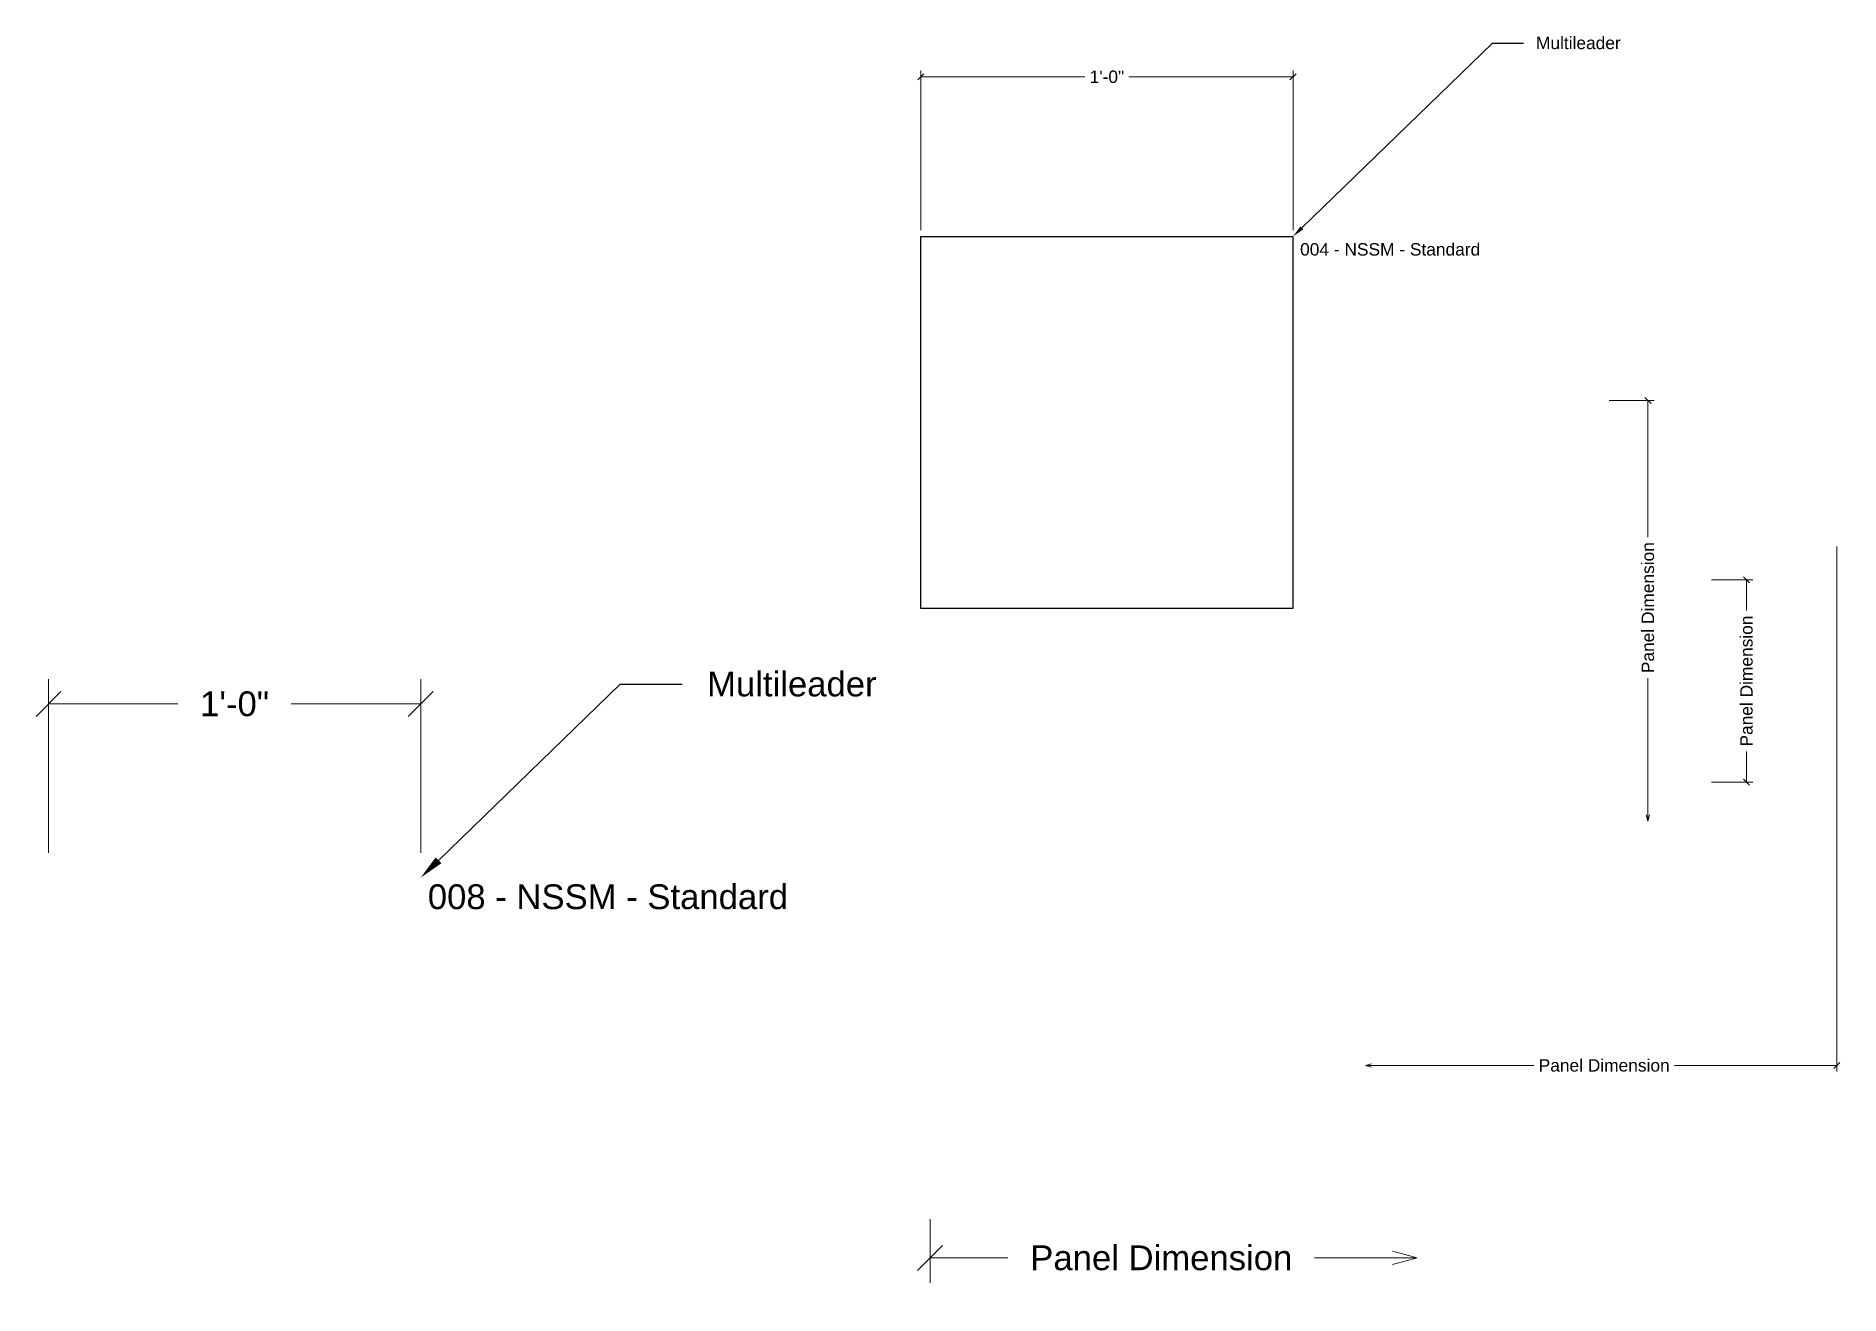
# Model space of a CAD drawing. Header units: inches. Extents: x -257 to 21868, y -296 to 108.
# Drawn here: x -175.3 to -117.2, y 57.7 to 98.3 of the extents above; entities that cross this region are included whole.
import ezdxf
from ezdxf import colors
from ezdxf.entities.mleader import LeaderData, LeaderLine
from ezdxf.math import Vec2, Vec3

# ---------------------------------------------------------------- set-up
doc = ezdxf.new("R2010")
doc.units = ezdxf.units.IN
doc.header["$MEASUREMENT"] = 0
doc.layers.get('Defpoints').update_dxf_attribs({"color": 3})
doc.layers.add('NSE-Call-Outs', color=171, linetype='Continuous', lineweight=13)
doc.layers.add('NSE-Dimensions', color=51, linetype='Continuous', lineweight=13)
doc.styles.add('004 - NSSM - Standard', font='arial.ttf', dxfattribs={"height": 0.4})
doc.styles.add('008 - NSSM - Standard', font='arial.ttf', dxfattribs={"height": 0.8})
doc.dimstyles.new('004 - NSSM - Standard', dxfattribs={"dimtxt": 0.4, "dimasz": 0.2, "dimexe": 0.2, "dimexo": 0.2, "dimgap": 0.2, "dimtad": 0, "dimdec": 4, "dimzin": 3, "dimdsep": 46, "dimlunit": 4, "dimtxsty": '004 - NSSM - Standard', "dimblk": 'OBLIQUE', "dimcen": 0.2, "dimclrd": 256, "dimclre": 256, "dimclrt": 256, "dimadec": 0, "dimazin": 0, "dimtfac": 0.7, "dimtdec": 4, "dimtmove": 1, "dimatfit": 2, "dimfxl": 1, "dimtfill": 1, "dimtfillclr": 11, "dimfrac": 1, "dimtolj": 1, "dimtzin": 0, "dimlwd": 0, "dimlwe": 0, "dimarcsym": 0})
doc.dimstyles.new('008 - NSSM - Standard', dxfattribs={"dimtxt": 0.8, "dimasz": 0.8, "dimexe": 0.8, "dimexo": 0.8, "dimgap": 0.8, "dimtad": 0, "dimtih": 1, "dimtoh": 1, "dimdec": 4, "dimzin": 3, "dimdsep": 46, "dimlunit": 4, "dimtxsty": '008 - NSSM - Standard', "dimblk": 'OBLIQUE', "dimcen": 0.8, "dimclrd": 51, "dimclre": 51, "dimclrt": 256, "dimadec": 0, "dimazin": 0, "dimtfac": 0.7, "dimtdec": 4, "dimtmove": 1, "dimatfit": 2, "dimfxl": 1, "dimtfill": 1, "dimtfillclr": 11, "dimfrac": 1, "dimtolj": 1, "dimtzin": 0, "dimlwd": 0, "dimlwe": 0, "dimarcsym": 0})

msp = doc.modelspace()

# ---------------------------------------------------------------- texts
at = {"layer": 'NSE-Dimensions', "attachment_point": 1}
for s, width, insert, char_height, style in [('004 - NSSM - Standard', 10.9465967, (-134.5575, 91.62218), 0.4, '004 - NSSM - Standard'), ('008 - NSSM - Standard', 13.5386218, (-162.68077, 70.94354), 0.8, '008 - NSSM - Standard')]:
    msp.add_mtext_dynamic_manual_height_columns(s, width=width, gutter_width=0.5, heights=[0], dxfattribs=dict(at, insert=insert, char_height=char_height, style=style))

# ---------------------------------------------------------------- blocks, each defined once
blk = doc.blocks.new('_Oblique')
at = {"color": 0, "linetype": 'ByBlock', "lineweight": -2}
blk.add_line((-0.5, -0.5), (0.5, 0.5), dxfattribs=at)
blk = doc.blocks.new('*D2')
at = {"layer": 'Defpoints', "color": 0, "transparency": 16777216}
for p in [(-146.786, 96.986), (-146.786, 91.839), (-134.786, 91.839)]:
    blk.add_point(p, dxfattribs=at)
at = {"layer": 'NSE-Dimensions', "lineweight": 0, "transparency": 16777216}
for p, q in [((-146.786, 92.039), (-146.786, 97.186)), ((-134.786, 92.039), (-134.786, 97.186)), ((-146.786, 96.986), (-141.499, 96.986)), ((-134.786, 96.986), (-140.074, 96.986))]:
    blk.add_line(p, q, dxfattribs=at)
at = {"layer": 'NSE-Dimensions', "lineweight": 0, "transparency": 16777216, "xscale": 0.2, "yscale": 0.2, "zscale": 0.2, "rotation": 180}
blk.add_blockref('_Oblique', (-146.786, 96.986), dxfattribs=at)
at = {"layer": 'NSE-Dimensions', "lineweight": 0, "transparency": 16777216, "xscale": 0.2, "yscale": 0.2, "zscale": 0.2}
blk.add_blockref('_Oblique', (-134.786, 96.986), dxfattribs=at)
at = {"layer": 'NSE-Dimensions', "transparency": 16777216, "insert": (-140.786, 96.986), "char_height": 0.4, "attachment_point": 5, "style": '004 - NSSM - Standard', "bg_fill": 3, "box_fill_scale": 1.25, "bg_fill_color": 256, "bg_fill_true_color": 13158600, "bg_fill_transparency": 0}
blk.add_mtext('\\A1;1\'-0"', dxfattribs=at)
blk = doc.blocks.new('_Open30')
at = {"color": 0, "linetype": 'ByBlock', "lineweight": -2}
for p, q in [((-1, 0.268), (0, 0)), ((0, 0), (-1, -0.268)), ((0, 0), (-1, 0))]:
    blk.add_line(p, q, dxfattribs=at)
blk = doc.blocks.new('*D5')
at = {"layer": 'Defpoints', "color": 0, "transparency": 16777216}
for p in [(-124.795, 86.549), (-124.782, 72.984), (-123.344, 72.984)]:
    blk.add_point(p, dxfattribs=at)
at = {"layer": 'NSE-Dimensions', "lineweight": 0, "transparency": 16777216}
for p, q in [((-124.595, 86.549), (-123.144, 86.549)), ((-123.344, 86.549), (-123.344, 82.138)), ((-123.344, 73.184), (-123.344, 77.595))]:
    blk.add_line(p, q, dxfattribs=at)
at = {"layer": 'NSE-Dimensions', "lineweight": 0, "transparency": 16777216, "xscale": 0.2, "yscale": 0.2, "zscale": 0.2}
for name, p, rotation in [('_Oblique', (-123.344, 86.549), 90), ('_Open30', (-123.344, 72.984), 270)]:
    blk.add_blockref(name, p, dxfattribs=dict(at, rotation=rotation))
at = {"layer": 'NSE-Dimensions', "transparency": 16777216, "insert": (-123.344, 79.867), "char_height": 0.4, "attachment_point": 5, "rotation": 90, "style": '004 - NSSM - Standard', "bg_fill": 3, "box_fill_scale": 1.25, "bg_fill_color": 256, "bg_fill_true_color": 13158600, "bg_fill_transparency": 0}
blk.add_mtext('\\A1;Panel Dimension', dxfattribs=at)
blk = doc.blocks.new('*D6')
at = {"layer": 'Defpoints', "color": 0, "transparency": 16777216}
for p in [(-117.254, 82.038), (-132.454, 81.906), (-132.454, 65.102)]:
    blk.add_point(p, dxfattribs=at)
at = {"layer": 'NSE-Dimensions', "lineweight": 0, "transparency": 16777216}
for p, q in [((-117.254, 81.838), (-117.254, 64.902)), ((-132.254, 65.102), (-127.025, 65.102)), ((-117.254, 65.102), (-122.482, 65.102))]:
    blk.add_line(p, q, dxfattribs=at)
at = {"layer": 'NSE-Dimensions', "lineweight": 0, "transparency": 16777216, "xscale": 0.2, "yscale": 0.2, "zscale": 0.2, "rotation": 180}
blk.add_blockref('_Open30', (-132.454, 65.102), dxfattribs=at)
at = {"layer": 'NSE-Dimensions', "lineweight": 0, "transparency": 16777216, "xscale": 0.2, "yscale": 0.2, "zscale": 0.2}
blk.add_blockref('_Oblique', (-117.254, 65.102), dxfattribs=at)
at = {"layer": 'NSE-Dimensions', "transparency": 16777216, "insert": (-124.754, 65.102), "char_height": 0.4, "attachment_point": 5, "style": '004 - NSSM - Standard', "bg_fill": 3, "box_fill_scale": 1.25, "bg_fill_color": 256, "bg_fill_true_color": 13158600, "bg_fill_transparency": 0}
blk.add_mtext('\\A1;Panel Dimension', dxfattribs=at)
blk = doc.blocks.new('*D7')
at = {"layer": 'Defpoints', "color": 0, "transparency": 16777216}
for p in [(-121.489, 80.763), (-121.489, 74.237), (-120.166, 74.237)]:
    blk.add_point(p, dxfattribs=at)
at = {"layer": 'NSE-Dimensions', "lineweight": 0, "transparency": 16777216}
for p, q in [((-121.289, 80.763), (-119.966, 80.763)), ((-120.166, 80.763), (-120.166, 79.771)), ((-120.166, 74.237), (-120.166, 75.228)), ((-121.289, 74.237), (-119.966, 74.237))]:
    blk.add_line(p, q, dxfattribs=at)
at = {"layer": 'NSE-Dimensions', "lineweight": 0, "transparency": 16777216, "xscale": 0.2, "yscale": 0.2, "zscale": 0.2}
for p, rotation in [((-120.166, 80.763), 90), ((-120.166, 74.237), 270)]:
    blk.add_blockref('_Oblique', p, dxfattribs=dict(at, rotation=rotation))
at = {"layer": 'NSE-Dimensions', "transparency": 16777216, "insert": (-120.166, 77.5), "char_height": 0.4, "attachment_point": 5, "rotation": 90, "style": '004 - NSSM - Standard', "bg_fill": 3, "box_fill_scale": 1.25, "bg_fill_color": 256, "bg_fill_true_color": 13158600, "bg_fill_transparency": 0}
blk.add_mtext('\\A1;Panel Dimension', dxfattribs=at)
blk = doc.blocks.new('*D8')
at = {"layer": 'Defpoints', "color": 0, "transparency": 16777216}
for p in [(-174.91, 76.761), (-174.91, 71.16), (-162.91, 71.16)]:
    blk.add_point(p, dxfattribs=at)
at = {"layer": 'NSE-Dimensions', "color": 51, "lineweight": 0, "transparency": 16777216}
for p, q in [((-174.91, 71.96), (-174.91, 77.561)), ((-162.91, 71.96), (-162.91, 77.561)), ((-174.91, 76.761), (-170.735, 76.761)), ((-162.91, 76.761), (-167.084, 76.761))]:
    blk.add_line(p, q, dxfattribs=at)
at = {"layer": 'NSE-Dimensions', "color": 51, "lineweight": 0, "transparency": 16777216, "xscale": 0.8, "yscale": 0.8, "zscale": 0.8, "rotation": 180}
blk.add_blockref('_Oblique', (-174.91, 76.761), dxfattribs=at)
at = {"layer": 'NSE-Dimensions', "color": 51, "lineweight": 0, "transparency": 16777216, "xscale": 0.8, "yscale": 0.8, "zscale": 0.8}
blk.add_blockref('_Oblique', (-162.91, 76.761), dxfattribs=at)
at = {"layer": 'NSE-Dimensions', "transparency": 16777216, "insert": (-168.91, 76.761), "char_height": 0.8, "attachment_point": 5, "style": '008 - NSSM - Standard', "bg_fill": 3, "box_fill_scale": 1.25, "bg_fill_color": 256, "bg_fill_true_color": 13158600, "bg_fill_transparency": 0}
blk.add_mtext('\\A1;1\'-0"', dxfattribs=at)
blk = doc.blocks.new('*D9')
at = {"layer": 'Defpoints', "color": 0, "transparency": 16777216}
for p in [(-146.488, 60.949), (-130.778, 60.949), (-130.778, 58.894)]:
    blk.add_point(p, dxfattribs=at)
at = {"layer": 'NSE-Dimensions', "color": 51, "lineweight": 0, "transparency": 16777216}
for p, q in [((-146.488, 60.149), (-146.488, 58.094)), ((-146.488, 58.894), (-143.976, 58.894)), ((-131.578, 58.894), (-134.091, 58.894))]:
    blk.add_line(p, q, dxfattribs=at)
at = {"layer": 'NSE-Dimensions', "color": 51, "lineweight": 0, "transparency": 16777216, "xscale": 0.8, "yscale": 0.8, "zscale": 0.8, "rotation": 180}
blk.add_blockref('_Oblique', (-146.488, 58.894), dxfattribs=at)
at = {"layer": 'NSE-Dimensions', "color": 51, "lineweight": 0, "transparency": 16777216, "xscale": 0.8, "yscale": 0.8, "zscale": 0.8}
blk.add_blockref('_Open30', (-130.778, 58.894), dxfattribs=at)
at = {"layer": 'NSE-Dimensions', "transparency": 16777216, "insert": (-139.033, 58.894), "char_height": 0.8, "attachment_point": 5, "style": '008 - NSSM - Standard', "bg_fill": 3, "box_fill_scale": 1.25, "bg_fill_color": 256, "bg_fill_true_color": 13158600, "bg_fill_transparency": 0}
blk.add_mtext('\\A1;Panel Dimension', dxfattribs=at)

# ---------------------------------------------------------------- dimensions: what is measured, and where the dimension line sits
at = {"layer": 'NSE-Dimensions'}
dim = msp.add_linear_dim(base=(-123.34411, 72.98429), p1=(-124.79465, 86.54908), p2=(-124.78215, 72.98429), angle=90, text='Panel Dimension', dimstyle='004 - NSSM - Standard', override={"dimblk1": 'Oblique', "dimblk2": 'Open30', "dimsah": 1, "dimse2": 1}, dxfattribs=at)
dim.commit()
dim.dimension.update_dxf_attribs({"geometry": '*D5', "text_midpoint": (-123.34411, 79.86668), "text_rotation": 90})
dim = msp.add_linear_dim(base=(-130.77837, 58.89403), p1=(-146.48807, 60.94883), p2=(-130.77837, 60.94883), text='Panel Dimension', dimstyle='008 - NSSM - Standard', override={"dimblk1": 'Oblique', "dimblk2": 'Open30', "dimsah": 1, "dimse2": 1}, dxfattribs=at)
dim.commit()
dim.dimension.update_dxf_attribs({"geometry": '*D9', "text_midpoint": (-139.03322, 58.89403)})

# ---------------------------------------------------------------- linework, layer by layer
at = {"layer": 'Defpoints'}
msp.add_lwpolyline([(-146.78648, 91.8386), (-134.78648, 91.8386), (-134.78648, 79.8386), (-146.78648, 79.8386)], close=True, dxfattribs=at)

msp.set_redraw_order([(e.dxf.handle, doc.entitydb.next_handle()) for e in msp.query("TEXT MTEXT ATTDEF DIMENSION ARC_DIMENSION")])  # texts and dimensions are drawn at this point

# ---------------------------------------------------------------- next in the draw order: dimensions: what is measured, and where the dimension line sits
at = {"layer": 'NSE-Dimensions'}
for base, p1, p2, dimstyle, picture, middle in [((-146.78648, 96.98584), (-134.78648, 91.8386), (-146.78648, 91.8386), '004 - NSSM - Standard', '*D2', (-140.78648, 96.98584)), ((-174.90976, 76.76128), (-162.90976, 71.15996), (-174.90976, 71.15996), '008 - NSSM - Standard', '*D8', (-168.90976, 76.76128))]:
    dim = msp.add_linear_dim(base=base, p1=p1, p2=p2, dimstyle=dimstyle, dxfattribs=at)
    dim.commit()
    dim.dimension.update_dxf_attribs({"geometry": picture, "text_midpoint": middle})
dim = msp.add_linear_dim(base=(-132.45359, 65.10161), p1=(-117.2536, 82.03803), p2=(-132.45359, 81.90576), text='Panel Dimension', dimstyle='004 - NSSM - Standard', override={"dimblk1": 'Oblique', "dimblk2": 'Open30', "dimsah": 1, "dimse2": 1}, dxfattribs=at)
dim.commit()
dim.dimension.update_dxf_attribs({"geometry": '*D6', "text_midpoint": (-124.7536, 65.10161)})

# ---------------------------------------------------------------- next in the draw order: dimensions: what is measured, and where the dimension line sits
dim = msp.add_linear_dim(base=(-120.16589, 74.23656), p1=(-121.48857, 80.76261), p2=(-121.48857, 74.23656), angle=90, text='Panel Dimension', dimstyle='004 - NSSM - Standard', dxfattribs=at)
dim.commit()
dim.dimension.update_dxf_attribs({"geometry": '*D7', "text_midpoint": (-120.16589, 77.49959), "text_rotation": 90})

# ---------------------------------------------------------------- next in the draw order: leaders
at = {"layer": 'NSE-Call-Outs'}
ml = msp.add_multileader_mtext('Standard', dxfattribs=at)
ml.set_content('Multileader', color=256, style='004 - NSSM - Standard')
ml.set_leader_properties(color=256)
ml.build(insert=Vec2(0, 0))
ml.multileader.update_dxf_attribs({"dogleg_length": 1, "arrow_head_size": 0.4})
ctx = ml.context
ctx.base_point, ctx.char_height, ctx.arrow_head_size, ctx.landing_gap_size, ctx.plane_origin = Vec3(-127.35326, 98.07684), 0.4, 0.4, 0.4, Vec3(-134.78648, 91.8386)
notes = []
notes.append((ctx, [(0, (1, 1, 0), (-128.35326, 98.07684), (1, 0), 1, [(0, [(-134.78648, 91.8386)], 0, [])])]))
ctx.mtext.insert, ctx.mtext.flow_direction = Vec3(-126.95326, 98.28012), 5
ml = msp.add_multileader_mtext('Standard', dxfattribs=at)
ml.set_content('Multileader', color=256, style='008 - NSSM - Standard')
ml.set_leader_properties(color=51)
ml.build(insert=Vec2(0, 0))
ml.multileader.update_dxf_attribs({"dogleg_length": 2, "arrow_head_size": 0.8})
ctx = ml.context
ctx.base_point, ctx.char_height, ctx.arrow_head_size, ctx.landing_gap_size, ctx.plane_origin = Vec3(-154.47654, 77.3982), 0.8, 0.8, 0.8, Vec3(-162.90976, 71.15996)
notes.append((ctx, [(0, (1, 1, 0), (-156.47654, 77.3982), (1, 0), 2, [(0, [(-162.90976, 71.15996)], 0, [])])]))
ctx.mtext.insert, ctx.mtext.flow_direction = Vec3(-153.67654, 77.80475), 5
for ctx, leaders in notes:
    for number, flags, end, landing, length, lines in leaders:
        leader = LeaderData()
        leader.index, (leader.has_last_leader_line, leader.has_dogleg_vector, leader.attachment_direction) = number, flags
        leader.last_leader_point, leader.dogleg_vector, leader.dogleg_length = Vec3(end), Vec3(landing), length
        for number, points, colour, breaks in lines:
            line = LeaderLine()
            line.index, line.vertices, line.color, line.breaks = number, Vec3.list(points), colors.encode_raw_color(colour), breaks
            leader.lines.append(line)
        ctx.leaders.append(leader)

doc.saveas('drawing.dxf')
